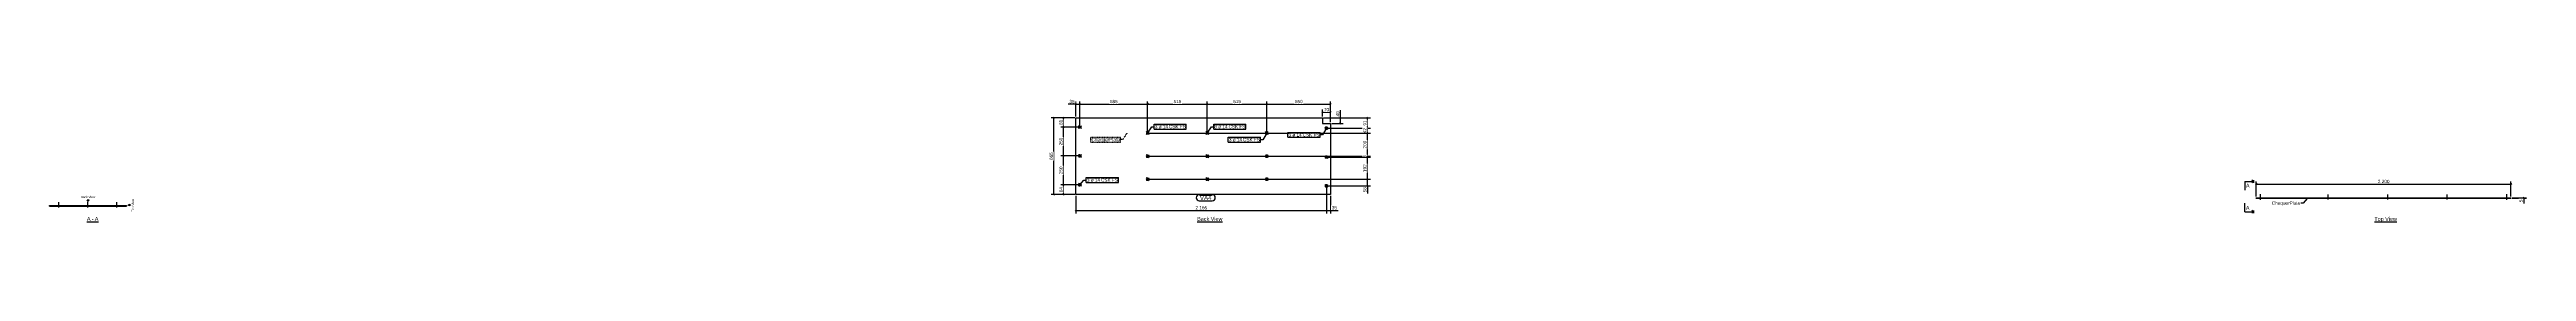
# Model space of a CAD drawing. Header units: millimetres. Extents: x 30 to 21429, y 42 to 1108.
import ezdxf

# ---------------------------------------------------------------- set-up
doc = ezdxf.new("R2010")
doc.units = ezdxf.units.MM
doc.linetypes.add('DXK_LINE_DOT1', pattern=[1.8814, 0.9407, -0.9407])
doc.linetypes.add('DXK_LINE_DOT2', pattern=[3.9198, 1.9599, -1.9599])
doc.styles.add('Arial', font='ARIAL.TTF', dxfattribs={"height": 0.2})

# ---------------------------------------------------------------- blocks, each defined once
blk = doc.blocks.new('Unknown-3627783-11 - 1186')
at = {"color": 6, "linetype": 'Continuous'}
blk.add_line((20115, 45), (20309, 45), dxfattribs=at)
at = {"color": 0, "linetype": 'Continuous'}
blk.add_wipeout([(20309, 52), (20309, 88), (20115, 88), (20115, 52)], dxfattribs=at)
at = {"color": 6, "linetype": 'Continuous', "style": 'Arial'}
blk.add_text('Top View', height=33.4, dxfattribs=at).set_placement((20115, 52))
blk = doc.blocks.new('Unknown-3627783-12 - 1229')
at = {"color": 6, "linetype": 'Continuous'}
blk.add_line((9945, 45), (10163, 45), dxfattribs=at)
at = {"color": 0, "linetype": 'Continuous'}
blk.add_wipeout([(10163, 52), (10163, 88), (9945, 88), (9945, 52)], dxfattribs=at)
at = {"color": 6, "linetype": 'Continuous', "style": 'Arial'}
blk.add_text('Back View', height=33.4, dxfattribs=at).set_placement((9945, 52))
blk = doc.blocks.new('Unknown-3627783-13 - 1259')
at = {"color": 6, "linetype": 'Continuous'}
for p, q in [((363, 219), (355, 234)), ((355, 234), (370, 234)), ((370, 234), (363, 219)), ((363, 219), (363, 219)), ((353, 45), (452, 45)), ((710, 188), (725, 196)), ((725, 181), (710, 188)), ((710, 188), (710, 188)), ((725, 196), (725, 181))]:
    blk.add_line(p, q, dxfattribs=at)
at = {"color": 6, "linetype": 'Continuous', "style": 'Arial'}
blk.add_text('Back View', height=19.1, dxfattribs=at).set_placement((300, 249))
blk.add_text('Top View', height=19.1, rotation=90, dxfattribs=at).set_placement((760, 132))
at = {"color": 0, "linetype": 'Continuous'}
blk.add_wipeout([(384, 52), (384, 88), (353, 88), (353, 52)], dxfattribs=at)
blk.add_wipeout([(410, 52), (410, 88), (395, 88), (395, 52)], dxfattribs=at)
blk.add_wipeout([(452, 52), (452, 88), (421, 88), (421, 52)], dxfattribs=at)
at = {"color": 6, "linetype": 'Continuous', "style": 'Arial'}
for s, p in [('A', (353, 52)), ('-', (395, 52)), ('A', (421, 52))]:
    blk.add_text(s, height=33.4, dxfattribs=at).set_placement(p)
blk = doc.blocks.new('Bolt-3627783-1223 - 1186')
at = {"color": 96, "linetype": 'Continuous'}
for p, q in [((21253, 252), (21253, 248)), ((21253, 252), (21253, 248)), ((21253, 252), (21253, 248)), ((21260, 235), (21260, 283)), ((21260, 235), (21260, 283)), ((21260, 235), (21260, 283)), ((21267, 252), (21267, 248)), ((21267, 252), (21267, 248)), ((21267, 252), (21267, 248))]:
    blk.add_line(p, q, dxfattribs=at)
blk = doc.blocks.new('Part-3627783-1221 - 1186')
at = {"color": 30, "linetype": 'Continuous'}
for p, q in [((19095, 248), (19095, 252)), ((19095, 252), (21295, 252)), ((21295, 248), (19095, 248)), ((21295, 252), (21295, 248))]:
    blk.add_line(p, q, dxfattribs=at)
at = {"color": 7, "linetype": 'DXK_LINE_DOT1'}
blk.add_line((21225, 248), (21225, 252), dxfattribs=at)
blk = doc.blocks.new('Bolt-3627783-1222 - 1186')
at = {"color": 96, "linetype": 'Continuous'}
for p, q in [((19123, 252), (19123, 248)), ((19123, 252), (19123, 248)), ((19123, 252), (19123, 248)), ((19130, 235), (19130, 283)), ((19130, 235), (19130, 283)), ((19130, 235), (19130, 283)), ((19137, 252), (19137, 248)), ((19137, 252), (19137, 248)), ((19137, 252), (19137, 248))]:
    blk.add_line(p, q, dxfattribs=at)
blk = doc.blocks.new('Bolt-3627783-1224 - 1186')
at = {"color": 96, "linetype": 'Continuous'}
for p, q in [((20738, 252), (20738, 248)), ((20738, 252), (20738, 248)), ((20738, 252), (20738, 248)), ((20745, 237), (20745, 280)), ((20745, 237), (20745, 280)), ((20745, 237), (20745, 280)), ((20752, 252), (20752, 248)), ((20752, 252), (20752, 248)), ((20752, 252), (20752, 248))]:
    blk.add_line(p, q, dxfattribs=at)
blk = doc.blocks.new('Bolt-3627783-1225 - 1186')
at = {"color": 96, "linetype": 'Continuous'}
for p, q in [((20223, 252), (20223, 248)), ((20223, 252), (20223, 248)), ((20223, 252), (20223, 248)), ((20230, 237), (20230, 280)), ((20230, 237), (20230, 280)), ((20230, 237), (20230, 280)), ((20237, 252), (20237, 248)), ((20237, 252), (20237, 248)), ((20237, 252), (20237, 248))]:
    blk.add_line(p, q, dxfattribs=at)
blk = doc.blocks.new('Bolt-3627783-1226 - 1186')
at = {"color": 96, "linetype": 'Continuous'}
for p, q in [((19708, 252), (19708, 248)), ((19708, 252), (19708, 248)), ((19708, 252), (19708, 248)), ((19715, 237), (19715, 280)), ((19715, 237), (19715, 280)), ((19715, 237), (19715, 280)), ((19722, 252), (19722, 248)), ((19722, 252), (19722, 248)), ((19722, 252), (19722, 248))]:
    blk.add_line(p, q, dxfattribs=at)
blk = doc.blocks.new('Surfacing-3627783-1227 - 1186')
at = {"color": 7, "linetype": 'Continuous'}
for p, q in [((21295, 248), (19095, 248)), ((19095, 248), (19095, 247)), ((21295, 247), (19095, 247)), ((21295, 248), (21295, 247))]:
    blk.add_line(p, q, dxfattribs=at)
blk = doc.blocks.new('Bolt-3627783-1232 - 1229')
at = {"color": 96, "linetype": 'Continuous'}
for p, q in [((11057, 859), (11050, 866)), ((11062, 841), (11062, 869)), ((11067, 859), (11074, 866)), ((11048, 855), (11076, 855)), ((11057, 850), (11050, 843)), ((11067, 850), (11074, 843)), ((11048, 605), (11076, 605)), ((11057, 609), (11050, 616)), ((11057, 600), (11050, 593)), ((11062, 591), (11062, 619)), ((11067, 609), (11074, 616)), ((11067, 600), (11074, 593)), ((11048, 355), (11076, 355)), ((11057, 359), (11050, 366)), ((11057, 350), (11050, 343)), ((11062, 341), (11062, 369)), ((11067, 359), (11074, 366)), ((11067, 350), (11074, 343))]:
    blk.add_line(p, q, dxfattribs=at)
for centre in [(11062, 855), (11062, 605), (11062, 355)]:
    blk.add_circle(centre, 7, dxfattribs=at)
blk = doc.blocks.new('Part-3627783-1230 - 1229')
at = {"color": 30, "linetype": 'Continuous'}
for p, q in [((8897, 280), (8897, 945)), ((8897, 945), (11027, 945)), ((11027, 945), (11027, 897)), ((11027, 897), (11097, 897)), ((11097, 897), (11097, 280)), ((11097, 280), (8897, 280))]:
    blk.add_line(p, q, dxfattribs=at)
blk = doc.blocks.new('Bolt-3627783-1231 - 1229')
at = {"color": 96, "linetype": 'Continuous'}
for p, q in [((8918, 865), (8946, 865)), ((8927, 869), (8920, 876)), ((8927, 860), (8920, 853)), ((8932, 851), (8932, 879)), ((8937, 869), (8944, 876)), ((8937, 860), (8944, 853)), ((8918, 615), (8946, 615)), ((8927, 619), (8920, 626)), ((8927, 610), (8920, 603)), ((8932, 601), (8932, 629)), ((8937, 619), (8944, 626)), ((8937, 610), (8944, 603)), ((8918, 365), (8946, 365)), ((8927, 369), (8920, 376)), ((8927, 360), (8920, 353)), ((8932, 351), (8932, 379)), ((8937, 369), (8944, 376)), ((8937, 360), (8944, 353))]:
    blk.add_line(p, q, dxfattribs=at)
for centre in [(8932, 865), (8932, 615), (8932, 365)]:
    blk.add_circle(centre, 7, dxfattribs=at)
blk = doc.blocks.new('Bolt-3627783-1233 - 1229')
at = {"color": 96, "linetype": 'Continuous'}
for p, q in [((10533, 813), (10561, 813)), ((10542, 818), (10535, 825)), ((10542, 808), (10535, 801)), ((10547, 799), (10547, 827)), ((10552, 818), (10559, 825)), ((10552, 808), (10559, 801)), ((10533, 613), (10561, 613)), ((10542, 618), (10535, 625)), ((10542, 608), (10535, 601)), ((10547, 599), (10547, 627)), ((10552, 618), (10559, 625)), ((10552, 608), (10559, 601)), ((10533, 413), (10561, 413)), ((10542, 418), (10535, 425)), ((10542, 408), (10535, 401)), ((10547, 399), (10547, 427)), ((10552, 418), (10559, 425)), ((10552, 408), (10559, 401))]:
    blk.add_line(p, q, dxfattribs=at)
for centre in [(10547, 813), (10547, 613), (10547, 413)]:
    blk.add_circle(centre, 7, dxfattribs=at)
blk = doc.blocks.new('Bolt-3627783-1234 - 1229')
at = {"color": 96, "linetype": 'Continuous'}
for p, q in [((10018, 813), (10046, 813)), ((10027, 818), (10020, 825)), ((10027, 808), (10020, 801)), ((10032, 799), (10032, 827)), ((10037, 818), (10044, 825)), ((10037, 808), (10044, 801)), ((10018, 613), (10046, 613)), ((10027, 618), (10020, 625)), ((10027, 608), (10020, 601)), ((10032, 599), (10032, 627)), ((10037, 618), (10044, 625)), ((10037, 608), (10044, 601)), ((10018, 413), (10046, 413)), ((10027, 418), (10020, 425)), ((10027, 408), (10020, 401)), ((10032, 399), (10032, 427)), ((10037, 418), (10044, 425)), ((10037, 408), (10044, 401))]:
    blk.add_line(p, q, dxfattribs=at)
for centre in [(10032, 813), (10032, 613), (10032, 413)]:
    blk.add_circle(centre, 7, dxfattribs=at)
blk = doc.blocks.new('Bolt-3627783-1235 - 1229')
at = {"color": 96, "linetype": 'Continuous'}
for p, q in [((9503, 813), (9531, 813)), ((9512, 818), (9505, 825)), ((9512, 808), (9505, 801)), ((9517, 799), (9517, 827)), ((9522, 818), (9529, 825)), ((9522, 808), (9529, 801)), ((9503, 613), (9531, 613)), ((9512, 618), (9505, 625)), ((9512, 608), (9505, 601)), ((9517, 599), (9517, 627)), ((9522, 618), (9529, 625)), ((9522, 608), (9529, 601)), ((9503, 413), (9531, 413)), ((9512, 418), (9505, 425)), ((9512, 408), (9505, 401)), ((9517, 399), (9517, 427)), ((9522, 418), (9529, 425)), ((9522, 408), (9529, 401))]:
    blk.add_line(p, q, dxfattribs=at)
for centre in [(9517, 813), (9517, 613), (9517, 413)]:
    blk.add_circle(centre, 7, dxfattribs=at)
blk = doc.blocks.new('Part-3627783-1261 - 1259')
at = {"color": 30, "linetype": 'Continuous'}
for p, q in [((30, 180), (30, 185)), ((30, 185), (695, 185)), ((695, 180), (30, 180)), ((695, 185), (695, 180))]:
    blk.add_line(p, q, dxfattribs=at)
blk = doc.blocks.new('Bolt-3627783-1262 - 1259')
at = {"color": 96, "linetype": 'Continuous'}
for p, q in [((111, 167), (111, 215)), ((361, 167), (361, 215)), ((611, 167), (611, 215)), ((104, 185), (104, 180)), ((118, 185), (118, 180)), ((354, 185), (354, 180)), ((368, 185), (368, 180)), ((604, 185), (604, 180)), ((618, 185), (618, 180))]:
    blk.add_line(p, q, dxfattribs=at)
blk = doc.blocks.new('Surfacing-3627783-1267 - 1259')
at = {"color": 7, "linetype": 'Continuous'}
for p, q in [((695, 180), (30, 180)), ((30, 180), (30, 179)), ((30, 179), (695, 179)), ((695, 179), (695, 180))]:
    blk.add_line(p, q, dxfattribs=at)
blk = doc.blocks.new('StraightDimension-3627783-1367 - 1186')
at = {"color": 7, "linetype": 'Continuous'}
for p, q in [((21305, 252), (21429, 252)), ((21305, 248), (21429, 248)), ((21399, 258), (21411, 246)), ((21411, 242), (21399, 254)), ((21405, 248), (21405, 252))]:
    blk.add_line(p, q, dxfattribs=at)
at = {"color": 0}
blk.add_wipeout([(21402, 243), (21360, 243), (21360, 208), (21402, 208)], dxfattribs=at)
at = {"color": 7, "linetype": 'Continuous'}
blk.add_line((21405, 248), (21405, 203), dxfattribs=at)
blk.add_line((21405, 248), (21405, 203), dxfattribs=at)
at = {"color": 96, "style": 'Arial'}
blk.add_text('5', height=28.7, rotation=90.0002, dxfattribs=at).set_placement((21396, 214))
blk = doc.blocks.new('StraightDimension-3627783-1273 - 1186')
at = {"color": 7, "linetype": 'Continuous'}
for p, q in [((19101, 376), (19089, 364)), ((19095, 262), (19095, 394)), ((19095, 370), (21295, 370)), ((21289, 364), (21301, 376)), ((21295, 262), (21295, 394))]:
    blk.add_line(p, q, dxfattribs=at)
at = {"color": 0}
blk.add_wipeout([(20251, 373), (20251, 415), (20139, 415), (20139, 373)], dxfattribs=at)
at = {"color": 96, "style": 'Arial'}
blk.add_text('2 200', height=28.7, dxfattribs=at).set_placement((20145, 379))
blk = doc.blocks.new('StraightDimension-3627783-1375 - 1229')
at = {"color": 7, "linetype": 'Continuous'}
for p, q in [((8932, 875), (8932, 1087)), ((9517, 823), (9517, 1087)), ((8938, 1069), (8926, 1057)), ((8932, 1063), (9517, 1063)), ((9511, 1057), (9523, 1069))]:
    blk.add_line(p, q, dxfattribs=at)
at = {"color": 0}
blk.add_wipeout([(9264, 1066), (9264, 1108), (9185, 1108), (9185, 1066)], dxfattribs=at)
at = {"color": 96, "style": 'Arial'}
blk.add_text('585', height=28.7, dxfattribs=at).set_placement((9191, 1072))
blk = doc.blocks.new('StraightDimension-3627783-3418 - 1229')
at = {"color": 7, "linetype": 'Continuous'}
for p, q in [((8922, 615), (8767, 615)), ((8797, 609), (8785, 621)), ((8791, 365), (8791, 615)), ((8922, 365), (8767, 365)), ((8785, 371), (8797, 359))]:
    blk.add_line(p, q, dxfattribs=at)
at = {"color": 0}
blk.add_wipeout([(8788, 529), (8746, 529), (8746, 450), (8788, 450)], dxfattribs=at)
at = {"color": 96, "style": 'Arial'}
blk.add_text('250', height=28.7, rotation=90.0002, dxfattribs=at).set_placement((8782, 456))
blk = doc.blocks.new('StraightDimension-3627783-1410 - 1229')
at = {"color": 7, "linetype": 'Continuous'}
for p, q in [((11037, 945), (11441, 945)), ((11423, 939), (11411, 951)), ((11411, 861), (11423, 849)), ((11417, 855), (11417, 945)), ((11072, 855), (11441, 855))]:
    blk.add_line(p, q, dxfattribs=at)
at = {"color": 0}
blk.add_wipeout([(11414, 928), (11372, 928), (11372, 872), (11414, 872)], dxfattribs=at)
at = {"color": 96, "style": 'Arial'}
blk.add_text('91', height=28.7, rotation=90.0002, dxfattribs=at).set_placement((11408, 878))
blk = doc.blocks.new('StraightDimension-3627783-3419 - 1229')
at = {"color": 7, "linetype": 'Continuous'}
for p, q in [((8922, 365), (8767, 365)), ((8887, 280), (8767, 280)), ((8797, 359), (8785, 371)), ((8785, 286), (8797, 274)), ((8791, 280), (8791, 365))]:
    blk.add_line(p, q, dxfattribs=at)
at = {"color": 0}
blk.add_wipeout([(8788, 351), (8746, 351), (8746, 294), (8788, 294)], dxfattribs=at)
at = {"color": 96, "style": 'Arial'}
blk.add_text('84', height=28.7, rotation=90.0002, dxfattribs=at).set_placement((8782, 300))
blk = doc.blocks.new('StraightDimension-3627783-1411 - 1229')
at = {"color": 7, "linetype": 'Continuous'}
for p, q in [((11411, 861), (11423, 849)), ((9527, 813), (11441, 813)), ((11072, 855), (11441, 855)), ((11423, 807), (11411, 819)), ((11417, 813), (11417, 855))]:
    blk.add_line(p, q, dxfattribs=at)
at = {"color": 0}
blk.add_wipeout([(11414, 862), (11372, 862), (11372, 805), (11414, 805)], dxfattribs=at)
at = {"color": 96, "style": 'Arial'}
blk.add_text('42', height=28.7, rotation=90.0002, dxfattribs=at).set_placement((11408, 811))
blk = doc.blocks.new('StraightDimension-3627783-1412 - 1229')
at = {"color": 7, "linetype": 'Continuous'}
for p, q in [((9527, 813), (11441, 813)), ((11423, 807), (11411, 819)), ((11417, 613), (11417, 813)), ((9527, 613), (11441, 613)), ((11411, 619), (11423, 607))]:
    blk.add_line(p, q, dxfattribs=at)
at = {"color": 0}
blk.add_wipeout([(11414, 752), (11372, 752), (11372, 673), (11414, 673)], dxfattribs=at)
at = {"color": 96, "style": 'Arial'}
blk.add_text('200', height=28.7, rotation=90.0002, dxfattribs=at).set_placement((11408, 679))
blk = doc.blocks.new('StraightDimension-3627783-1413 - 1229')
at = {"color": 7, "linetype": 'Continuous'}
for p, q in [((9527, 613), (11441, 613)), ((11072, 605), (11441, 605)), ((11411, 619), (11423, 607)), ((11423, 599), (11411, 611)), ((11417, 605), (11417, 613))]:
    blk.add_line(p, q, dxfattribs=at)
at = {"color": 0}
blk.add_wipeout([(11414, 626), (11372, 626), (11372, 592), (11414, 592)], dxfattribs=at)
at = {"color": 96, "style": 'Arial'}
blk.add_text('8', height=28.7, rotation=90.0002, dxfattribs=at).set_placement((11408, 598))
blk = doc.blocks.new('StraightDimension-3627783-1414 - 1229')
at = {"color": 7, "linetype": 'Continuous'}
for p, q in [((11072, 605), (11441, 605)), ((11423, 599), (11411, 611)), ((11417, 413), (11417, 605)), ((9527, 413), (11441, 413)), ((11411, 419), (11423, 407))]:
    blk.add_line(p, q, dxfattribs=at)
at = {"color": 0}
blk.add_wipeout([(11414, 548), (11372, 548), (11372, 469), (11414, 469)], dxfattribs=at)
at = {"color": 96, "style": 'Arial'}
blk.add_text('192', height=28.7, rotation=90.0002, dxfattribs=at).set_placement((11408, 475))
blk = doc.blocks.new('StraightDimension-3627783-1415 - 1229')
at = {"color": 7, "linetype": 'Continuous'}
for p, q in [((9527, 413), (11441, 413)), ((11072, 355), (11441, 355)), ((11423, 407), (11411, 419)), ((11411, 361), (11423, 349)), ((11417, 355), (11417, 413))]:
    blk.add_line(p, q, dxfattribs=at)
at = {"color": 0}
blk.add_wipeout([(11414, 349), (11372, 349), (11372, 293), (11414, 293)], dxfattribs=at)
at = {"color": 7, "linetype": 'Continuous'}
blk.add_line((11417, 355), (11417, 288), dxfattribs=at)
blk.add_line((11417, 355), (11417, 288), dxfattribs=at)
at = {"color": 96, "style": 'Arial'}
blk.add_text('58', height=28.7, rotation=90.0002, dxfattribs=at).set_placement((11408, 299))
blk = doc.blocks.new('StraightDimension-3627783-1372 - 1229')
at = {"color": 7, "linetype": 'Continuous'}
for p, q in [((10547, 823), (10547, 1087)), ((11097, 907), (11097, 1087)), ((10553, 1069), (10541, 1057)), ((10547, 1063), (11097, 1063)), ((11091, 1057), (11103, 1069))]:
    blk.add_line(p, q, dxfattribs=at)
at = {"color": 0}
blk.add_wipeout([(10862, 1066), (10862, 1108), (10783, 1108), (10783, 1066)], dxfattribs=at)
at = {"color": 96, "style": 'Arial'}
blk.add_text('550', height=28.7, dxfattribs=at).set_placement((10789, 1072))
blk = doc.blocks.new('StraightDimension-3627783-1373 - 1229')
at = {"color": 7, "linetype": 'Continuous'}
for p, q in [((10032, 823), (10032, 1087)), ((10547, 823), (10547, 1087)), ((10038, 1069), (10026, 1057)), ((10032, 1063), (10547, 1063)), ((10541, 1057), (10553, 1069))]:
    blk.add_line(p, q, dxfattribs=at)
at = {"color": 0}
blk.add_wipeout([(10329, 1066), (10329, 1108), (10250, 1108), (10250, 1066)], dxfattribs=at)
at = {"color": 96, "style": 'Arial'}
blk.add_text('515', height=28.7, dxfattribs=at).set_placement((10256, 1072))
blk = doc.blocks.new('StraightDimension-3627783-1374 - 1229')
at = {"color": 7, "linetype": 'Continuous'}
for p, q in [((9517, 823), (9517, 1087)), ((10032, 823), (10032, 1087)), ((9523, 1069), (9511, 1057)), ((9517, 1063), (10032, 1063)), ((10026, 1057), (10038, 1069))]:
    blk.add_line(p, q, dxfattribs=at)
at = {"color": 0}
blk.add_wipeout([(9814, 1066), (9814, 1108), (9735, 1108), (9735, 1066)], dxfattribs=at)
at = {"color": 96, "style": 'Arial'}
blk.add_text('515', height=28.7, dxfattribs=at).set_placement((9741, 1072))
blk = doc.blocks.new('StraightDimension-3627783-1376 - 1229')
at = {"color": 7, "linetype": 'Continuous'}
for p, q in [((8897, 955), (8897, 1087)), ((8932, 875), (8932, 1087)), ((8891, 1057), (8903, 1069)), ((8897, 1063), (8932, 1063)), ((8938, 1069), (8926, 1057))]:
    blk.add_line(p, q, dxfattribs=at)
at = {"color": 0}
blk.add_wipeout([(8892, 1066), (8892, 1108), (8835, 1108), (8835, 1066)], dxfattribs=at)
at = {"color": 7, "linetype": 'Continuous'}
blk.add_line((8897, 1063), (8830, 1063), dxfattribs=at)
blk.add_line((8897, 1063), (8830, 1063), dxfattribs=at)
at = {"color": 96, "style": 'Arial'}
blk.add_text('35', height=28.7, dxfattribs=at).set_placement((8841, 1072))
blk = doc.blocks.new('StraightDimension-3627783-3417 - 1229')
at = {"color": 7, "linetype": 'Continuous'}
for p, q in [((8922, 865), (8767, 865)), ((8797, 859), (8785, 871)), ((8791, 615), (8791, 865)), ((8922, 615), (8767, 615)), ((8785, 621), (8797, 609))]:
    blk.add_line(p, q, dxfattribs=at)
at = {"color": 0}
blk.add_wipeout([(8788, 779), (8746, 779), (8746, 700), (8788, 700)], dxfattribs=at)
at = {"color": 96, "style": 'Arial'}
blk.add_text('250', height=28.7, rotation=90.0002, dxfattribs=at).set_placement((8782, 706))
blk = doc.blocks.new('StraightDimension-3627783-1393 - 1229')
at = {"color": 7, "linetype": 'Continuous'}
for p, q in [((11062, 345), (11062, 117)), ((11097, 270), (11097, 117)), ((11056, 135), (11068, 148)), ((11062, 142), (11097, 142)), ((11103, 148), (11091, 135))]:
    blk.add_line(p, q, dxfattribs=at)
at = {"color": 0}
blk.add_wipeout([(11159, 144), (11159, 186), (11102, 186), (11102, 144)], dxfattribs=at)
at = {"color": 7, "linetype": 'Continuous'}
blk.add_line((11097, 142), (11164, 142), dxfattribs=at)
blk.add_line((11097, 142), (11164, 142), dxfattribs=at)
at = {"color": 96, "style": 'Arial'}
blk.add_text('35', height=28.7, dxfattribs=at).set_placement((11108, 151))
blk = doc.blocks.new('StraightDimension-3627783-1394 - 1229')
at = {"color": 7, "linetype": 'Continuous'}
for p, q in [((8897, 270), (8897, 117)), ((11062, 345), (11062, 117)), ((8903, 148), (8891, 135)), ((8897, 142), (11062, 142)), ((11056, 135), (11068, 148))]:
    blk.add_line(p, q, dxfattribs=at)
at = {"color": 0}
blk.add_wipeout([(10036, 145), (10036, 186), (9924, 186), (9924, 145)], dxfattribs=at)
at = {"color": 96, "style": 'Arial'}
blk.add_text('2 165', height=28.7, dxfattribs=at).set_placement((9930, 151))
blk = doc.blocks.new('StraightDimension-3627783-1402 - 1229')
at = {"color": 7, "linetype": 'Continuous'}
for p, q in [((11033, 999), (11021, 987)), ((11027, 955), (11027, 1017)), ((11027, 993), (11097, 993)), ((11091, 987), (11103, 999)), ((11097, 907), (11097, 1017))]:
    blk.add_line(p, q, dxfattribs=at)
at = {"color": 0}
blk.add_wipeout([(11090, 996), (11090, 1038), (11034, 1038), (11034, 996)], dxfattribs=at)
at = {"color": 96, "style": 'Arial'}
blk.add_text('70', height=28.7, dxfattribs=at).set_placement((11040, 1002))
blk = doc.blocks.new('StraightDimension-3627783-1469 - 1229')
at = {"color": 7, "linetype": 'Continuous'}
for p, q in [((8887, 945), (8683, 945)), ((8713, 939), (8701, 951)), ((8707, 280), (8707, 945)), ((8887, 280), (8683, 280)), ((8701, 286), (8713, 274))]:
    blk.add_line(p, q, dxfattribs=at)
at = {"color": 0}
blk.add_wipeout([(8704, 652), (8662, 652), (8662, 573), (8704, 573)], dxfattribs=at)
at = {"color": 96, "style": 'Arial'}
blk.add_text('665', height=28.7, rotation=90.0002, dxfattribs=at).set_placement((8698, 579))
blk = doc.blocks.new('StraightDimension-3627783-3416 - 1229')
at = {"color": 7, "linetype": 'Continuous'}
for p, q in [((8887, 945), (8767, 945)), ((8922, 865), (8767, 865)), ((8797, 939), (8785, 951)), ((8785, 871), (8797, 859)), ((8791, 865), (8791, 945))]:
    blk.add_line(p, q, dxfattribs=at)
at = {"color": 0}
blk.add_wipeout([(8788, 933), (8746, 933), (8746, 877), (8788, 877)], dxfattribs=at)
at = {"color": 96, "style": 'Arial'}
blk.add_text('81', height=28.7, rotation=90.0002, dxfattribs=at).set_placement((8782, 883))
blk = doc.blocks.new('StraightDimension-3627783-3447 - 1229')
at = {"color": 7, "linetype": 'Continuous'}
for p, q in [((11037, 945), (11207, 945)), ((11107, 897), (11207, 897)), ((11177, 951), (11189, 939)), ((11189, 891), (11177, 903)), ((11183, 897), (11183, 945))]:
    blk.add_line(p, q, dxfattribs=at)
at = {"color": 0}
blk.add_wipeout([(11180, 1007), (11138, 1007), (11138, 951), (11180, 951)], dxfattribs=at)
at = {"color": 7, "linetype": 'Continuous'}
blk.add_line((11183, 945), (11183, 1012), dxfattribs=at)
blk.add_line((11183, 945), (11183, 1012), dxfattribs=at)
at = {"color": 96, "style": 'Arial'}
blk.add_text('49', height=28.7, rotation=90.0002, dxfattribs=at).set_placement((11174, 957))
blk = doc.blocks.new('SectionMark-3627783-1271 - 1186')
at = {"color": 0, "linetype": 'Continuous'}
for points in [[(19036, 341), (19036, 376), (19005, 376), (19005, 341)], [(19036, 148), (19036, 182), (19005, 182), (19005, 148)]]:
    blk.add_wipeout(points, dxfattribs=at)
at = {"color": 30, "linetype": 'Continuous'}
for p, q in [((18995, 394), (18995, 319)), ((18995, 394), (19070, 394)), ((18995, 130), (18995, 205)), ((18995, 130), (19070, 130))]:
    blk.add_line(p, q, dxfattribs=at)
at = {"color": 6, "linetype": 'Continuous'}
for p, q in [((19045, 394), (19070, 394)), ((19070, 394), (19057, 406)), ((19070, 394), (19057, 381)), ((19070, 406), (19070, 381)), ((19045, 130), (19070, 130)), ((19070, 130), (19057, 142)), ((19070, 130), (19057, 118)), ((19070, 142), (19070, 118))]:
    blk.add_line(p, q, dxfattribs=at)
at = {"color": 6, "linetype": 'Continuous', "style": 'Arial'}
for p in [(19005, 341), (19005, 148)]:
    blk.add_text('A', height=33.4, dxfattribs=at).set_placement(p)
blk = doc.blocks.new('Mark-3627783-3685 - 1186')
at = {"color": 0}
blk.add_wipeout([(19474, 192), (19474, 222), (19229, 222), (19229, 192)], dxfattribs=at)
blk.add_wipeout([(19474, 192), (19474, 222), (19229, 222), (19229, 192)], dxfattribs=at)
at = {"color": 96, "linetype": 'Continuous'}
for p, q in [((19535, 247), (19500, 205)), ((19500, 205), (19480, 205))]:
    blk.add_line(p, q, dxfattribs=at)
at = {"color": 96, "style": 'Arial'}
blk.add_text('ChequerPlate', height=28.65, dxfattribs=at).set_placement((19229, 192))
blk = doc.blocks.new('Mark-3627783-1473 - 1229')
at = {"color": 0}
blk.add_wipeout([(10069, 233), (10069, 273), (9968, 273), (9968, 233)], dxfattribs=at)
blk.add_wipeout([(10069, 233), (10069, 273), (9968, 273), (9968, 233)], dxfattribs=at)
at = {"color": 7, "linetype": 'Continuous'}
for p, q in [((9962, 279), (10075, 279)), ((9962, 227), (10075, 227))]:
    blk.add_line(p, q, dxfattribs=at)
for centre, start, end in [((9962, 253), 90, 270), ((10075, 253), 270, 90)]:
    blk.add_arc(centre, 26, start, end, dxfattribs=at)
at = {"color": 96, "style": 'Arial'}
blk.add_text('VA4', height=38.2, dxfattribs=at).set_placement((9968, 233))
blk = doc.blocks.new('Mark-3627783-1474 - 1229')
at = {"color": 0}
blk.add_wipeout([(9105, 391), (9105, 421), (8992, 421), (8992, 391)], dxfattribs=at)
blk.add_wipeout([(9105, 391), (9105, 421), (8992, 421), (8992, 391)], dxfattribs=at)
at = {"color": 7, "linetype": 'Continuous'}
for p, q in [((8932, 365), (8966, 405)), ((8966, 405), (8986, 405)), ((8986, 385), (8986, 427))]:
    blk.add_line(p, q, dxfattribs=at)
at = {"color": 0}
blk.add_wipeout([(9259, 391), (9259, 421), (9114, 421), (9114, 391)], dxfattribs=at)
blk.add_wipeout([(9259, 391), (9259, 421), (9114, 421), (9114, 391)], dxfattribs=at)
at = {"color": 7, "linetype": 'Continuous'}
for p, q in [((8986, 427), (9265, 427)), ((8986, 385), (9265, 385)), ((9265, 385), (9265, 427))]:
    blk.add_line(p, q, dxfattribs=at)
at = {"color": 96, "style": 'Arial'}
for s, p in [('3 ø 14', (8992, 391)), ('CSK FS', (9114, 391))]:
    blk.add_text(s, height=28.7, dxfattribs=at).set_placement(p)
blk = doc.blocks.new('Mark-3627783-1475 - 1229')
at = {"color": 0}
blk.add_wipeout([(10847, 783), (10847, 813), (10734, 813), (10734, 783)], dxfattribs=at)
blk.add_wipeout([(10847, 783), (10847, 813), (10734, 813), (10734, 783)], dxfattribs=at)
at = {"color": 7, "linetype": 'Continuous'}
blk.add_line((10728, 777), (10728, 819), dxfattribs=at)
at = {"color": 0}
blk.add_wipeout([(11001, 783), (11001, 813), (10856, 813), (10856, 783)], dxfattribs=at)
blk.add_wipeout([(11001, 783), (11001, 813), (10856, 813), (10856, 783)], dxfattribs=at)
at = {"color": 7, "linetype": 'Continuous'}
for p, q in [((10728, 819), (11007, 819)), ((10728, 777), (11007, 777)), ((11007, 777), (11007, 819)), ((11027, 797), (11007, 797)), ((11062, 855), (11027, 797))]:
    blk.add_line(p, q, dxfattribs=at)
at = {"color": 96, "style": 'Arial'}
for s, p in [('3 ø 14', (10734, 783)), ('CSK FS', (10856, 783))]:
    blk.add_text(s, height=28.7, dxfattribs=at).set_placement(p)
blk = doc.blocks.new('Mark-3627783-1476 - 1229')
at = {"color": 0}
blk.add_wipeout([(10332, 741), (10332, 771), (10219, 771), (10219, 741)], dxfattribs=at)
blk.add_wipeout([(10332, 741), (10332, 771), (10219, 771), (10219, 741)], dxfattribs=at)
at = {"color": 7, "linetype": 'Continuous'}
blk.add_line((10213, 735), (10213, 777), dxfattribs=at)
at = {"color": 0}
blk.add_wipeout([(10486, 741), (10486, 771), (10341, 771), (10341, 741)], dxfattribs=at)
blk.add_wipeout([(10486, 741), (10486, 771), (10341, 771), (10341, 741)], dxfattribs=at)
at = {"color": 7, "linetype": 'Continuous'}
for p, q in [((10213, 777), (10492, 777)), ((10213, 735), (10492, 735)), ((10492, 735), (10492, 777)), ((10512, 755), (10492, 755)), ((10547, 813), (10512, 755))]:
    blk.add_line(p, q, dxfattribs=at)
at = {"color": 96, "style": 'Arial'}
for s, p in [('3 ø 14', (10219, 741)), ('CSK FS', (10341, 741))]:
    blk.add_text(s, height=28.7, dxfattribs=at).set_placement(p)
blk = doc.blocks.new('Mark-3627783-1477 - 1229')
at = {"color": 0}
blk.add_wipeout([(10207, 854), (10207, 884), (10094, 884), (10094, 854)], dxfattribs=at)
blk.add_wipeout([(10207, 854), (10207, 884), (10094, 884), (10094, 854)], dxfattribs=at)
at = {"color": 7, "linetype": 'Continuous'}
for p, q in [((10032, 813), (10068, 868)), ((10068, 868), (10088, 868)), ((10088, 848), (10088, 890))]:
    blk.add_line(p, q, dxfattribs=at)
at = {"color": 0}
blk.add_wipeout([(10360, 854), (10360, 884), (10216, 884), (10216, 854)], dxfattribs=at)
blk.add_wipeout([(10360, 854), (10360, 884), (10216, 884), (10216, 854)], dxfattribs=at)
at = {"color": 7, "linetype": 'Continuous'}
for p, q in [((10088, 890), (10366, 890)), ((10366, 848), (10366, 890)), ((10088, 848), (10366, 848))]:
    blk.add_line(p, q, dxfattribs=at)
at = {"color": 96, "style": 'Arial'}
for s, p in [('3 ø 14', (10094, 854)), ('CSK FS', (10216, 854))]:
    blk.add_text(s, height=28.7, dxfattribs=at).set_placement(p)
blk = doc.blocks.new('Mark-3627783-1478 - 1229')
at = {"color": 0}
blk.add_wipeout([(9692, 854), (9692, 884), (9579, 884), (9579, 854)], dxfattribs=at)
blk.add_wipeout([(9692, 854), (9692, 884), (9579, 884), (9579, 854)], dxfattribs=at)
at = {"color": 7, "linetype": 'Continuous'}
for p, q in [((9517, 813), (9553, 868)), ((9553, 868), (9573, 868)), ((9573, 848), (9573, 890))]:
    blk.add_line(p, q, dxfattribs=at)
at = {"color": 0}
blk.add_wipeout([(9845, 854), (9845, 884), (9701, 884), (9701, 854)], dxfattribs=at)
blk.add_wipeout([(9845, 854), (9845, 884), (9701, 884), (9701, 854)], dxfattribs=at)
at = {"color": 7, "linetype": 'Continuous'}
for p, q in [((9573, 890), (9851, 890)), ((9851, 848), (9851, 890)), ((9573, 848), (9851, 848))]:
    blk.add_line(p, q, dxfattribs=at)
at = {"color": 96, "style": 'Arial'}
for s, p in [('3 ø 14', (9579, 854)), ('CSK FS', (9701, 854))]:
    blk.add_text(s, height=28.7, dxfattribs=at).set_placement(p)
blk = doc.blocks.new('Mark-3627783-1479 - 1229')
at = {"color": 0}
blk.add_wipeout([(9276, 741), (9276, 771), (9032, 771), (9032, 741)], dxfattribs=at)
blk.add_wipeout([(9276, 741), (9276, 771), (9032, 771), (9032, 741)], dxfattribs=at)
at = {"color": 96, "linetype": 'DXK_LINE_DOT2'}
for p, q in [((9026, 777), (9282, 777)), ((9026, 735), (9026, 777)), ((9026, 735), (9282, 735)), ((9282, 735), (9282, 777)), ((9302, 757), (9282, 757)), ((9337, 812), (9302, 757))]:
    blk.add_line(p, q, dxfattribs=at)
at = {"color": 96, "style": 'Arial'}
blk.add_text('ChequerPlate', height=28.65, dxfattribs=at).set_placement((9032, 741))

msp = doc.modelspace()

# ---------------------------------------------------------------- block references
for name in ['Part-3627783-1230 - 1229', 'Bolt-3627783-1231 - 1229', 'Bolt-3627783-1232 - 1229', 'Bolt-3627783-1235 - 1229', 'Bolt-3627783-1234 - 1229', 'Bolt-3627783-1233 - 1229', 'Unknown-3627783-13 - 1259', 'Part-3627783-1221 - 1186', 'Surfacing-3627783-1227 - 1186', 'Bolt-3627783-1222 - 1186', 'Bolt-3627783-1226 - 1186', 'Bolt-3627783-1225 - 1186', 'Bolt-3627783-1224 - 1186', 'Bolt-3627783-1223 - 1186', 'Unknown-3627783-12 - 1229', 'Unknown-3627783-11 - 1186']:
    msp.add_blockref(name, (0, 0))

# ---------------------------------------------------------------- next in the draw order: block references
for name in ['StraightDimension-3627783-1375 - 1229', 'StraightDimension-3627783-1410 - 1229', 'StraightDimension-3627783-3418 - 1229', 'Bolt-3627783-1262 - 1259', 'StraightDimension-3627783-1367 - 1186', 'Part-3627783-1261 - 1259', 'Surfacing-3627783-1267 - 1259']:
    msp.add_blockref(name, (0, 0))

# ---------------------------------------------------------------- next in the draw order: block references
for name in ['StraightDimension-3627783-1376 - 1229', 'StraightDimension-3627783-1411 - 1229', 'StraightDimension-3627783-3419 - 1229', 'StraightDimension-3627783-1273 - 1186']:
    msp.add_blockref(name, (0, 0))

# ---------------------------------------------------------------- next in the draw order: block references
for name in ['StraightDimension-3627783-3417 - 1229', 'StraightDimension-3627783-1412 - 1229', 'SectionMark-3627783-1271 - 1186', 'Mark-3627783-3685 - 1186']:
    msp.add_blockref(name, (0, 0))

# ---------------------------------------------------------------- next in the draw order: block references
for name in ['StraightDimension-3627783-1372 - 1229', 'StraightDimension-3627783-1413 - 1229']:
    msp.add_blockref(name, (0, 0))

# ---------------------------------------------------------------- next in the draw order: block references
for name in ['StraightDimension-3627783-1373 - 1229', 'StraightDimension-3627783-1402 - 1229', 'StraightDimension-3627783-1414 - 1229']:
    msp.add_blockref(name, (0, 0))

# ---------------------------------------------------------------- next in the draw order: block references
for name in ['StraightDimension-3627783-1374 - 1229', 'StraightDimension-3627783-3447 - 1229', 'Mark-3627783-1476 - 1229', 'StraightDimension-3627783-1415 - 1229']:
    msp.add_blockref(name, (0, 0))

# ---------------------------------------------------------------- next in the draw order: block references
for name in ['Mark-3627783-1478 - 1229', 'Mark-3627783-1477 - 1229', 'Mark-3627783-1475 - 1229', 'StraightDimension-3627783-1393 - 1229']:
    msp.add_blockref(name, (0, 0))

# ---------------------------------------------------------------- next in the draw order: block references
msp.add_blockref('StraightDimension-3627783-1394 - 1229', (0, 0))

# ---------------------------------------------------------------- next in the draw order: block references
for name in ['StraightDimension-3627783-1469 - 1229', 'Mark-3627783-1473 - 1229']:
    msp.add_blockref(name, (0, 0))

# ---------------------------------------------------------------- next in the draw order: block references
for name in ['StraightDimension-3627783-3416 - 1229', 'Mark-3627783-1474 - 1229']:
    msp.add_blockref(name, (0, 0))

# ---------------------------------------------------------------- next in the draw order: block references
msp.add_blockref('Mark-3627783-1479 - 1229', (0, 0))

doc.saveas('drawing.dxf')
